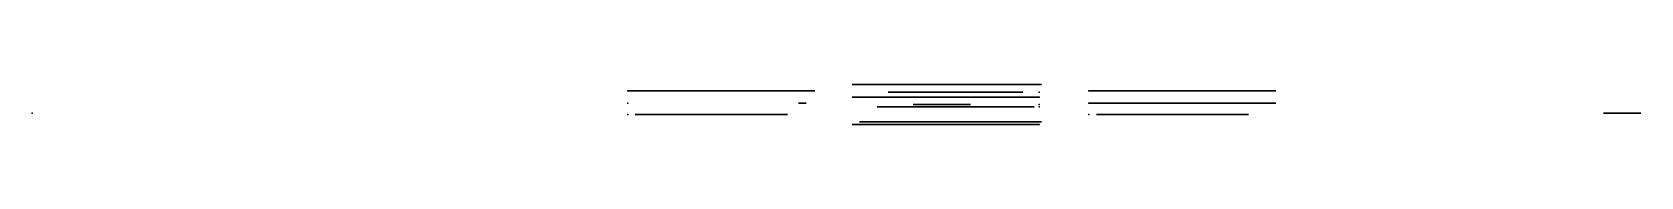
# Model space of a CAD drawing. Header units: centimetres. Extents: x 0 to 64.5, y 0.1 to 1.8.
import ezdxf

# ---------------------------------------------------------------- set-up
doc = ezdxf.new("R2010")
doc.units = ezdxf.units.CM
doc.header["$MEASUREMENT"] = 0
for name, color, linetype in [('Bottom_Piece_10mm_Sketch1', 7, 'Continuous'), ('Bottom_Piece_10mm_Sketch2', 7, 'Continuous'), ('Bottom_Piece_10mm_Sketch3', 7, 'Continuous'), ('Bottom_Piece_10mm_Sketch4', 7, 'Continuous'), ('Bottom_Piece_10mm_Sketch5', 7, 'Continuous'), ('HandHeld_Analyzer_Protoytype v3_Sketch1', 7, 'Continuous'), ('Middle_piece_10mm_Sketch1', 7, 'Continuous'), ('Middle_piece_10mm_Sketch2', 7, 'Continuous'), ('Middle_piece_10mm_Sketch3', 7, 'Continuous'), ('Middle_piece_10mm_Sketch4', 7, 'Continuous'), ('Top_Piece_10mm_Button_Jig_Sketch1', 7, 'Continuous'), ('Top_Piece_10mm_Button_Jig_Sketch10', 7, 'Continuous'), ('Top_Piece_10mm_Button_Jig_Sketch11', 7, 'Continuous'), ('Top_Piece_10mm_Button_Jig_Sketch12', 7, 'Continuous'), ('Top_Piece_10mm_Button_Jig_Sketch13', 7, 'Continuous'), ('Top_Piece_10mm_Button_Jig_Sketch14', 7, 'Continuous'), ('Top_Piece_10mm_Button_Jig_Sketch15', 7, 'Continuous'), ('Top_Piece_10mm_Button_Jig_Sketch16', 7, 'Continuous'), ('Top_Piece_10mm_Button_Jig_Sketch17', 7, 'Continuous'), ('Top_Piece_10mm_Button_Jig_Sketch18', 7, 'Continuous'), ('Top_Piece_10mm_Button_Jig_Sketch19', 7, 'Continuous'), ('Top_Piece_10mm_Button_Jig_Sketch2', 7, 'Continuous'), ('Top_Piece_10mm_Button_Jig_Sketch20', 7, 'Continuous'), ('Top_Piece_10mm_Button_Jig_Sketch21', 7, 'Continuous'), ('Top_Piece_10mm_Button_Jig_Sketch22', 7, 'Continuous'), ('Top_Piece_10mm_Button_Jig_Sketch23', 7, 'Continuous'), ('Top_Piece_10mm_Button_Jig_Sketch3', 7, 'Continuous'), ('Top_Piece_10mm_Button_Jig_Sketch4', 7, 'Continuous'), ('Top_Piece_10mm_Button_Jig_Sketch5', 7, 'Continuous'), ('Top_Piece_10mm_Button_Jig_Sketch6', 7, 'Continuous'), ('Top_Piece_10mm_Button_Jig_Sketch7', 7, 'Continuous'), ('Top_Piece_10mm_Button_Jig_Sketch8', 7, 'Continuous'), ('Top_Piece_10mm_Button_Jig_Sketch9', 7, 'Continuous'), ('Top_Piece_10mm_Sketch1', 7, 'Continuous'), ('Top_Piece_10mm_Sketch10', 7, 'Continuous'), ('Top_Piece_10mm_Sketch11', 7, 'Continuous'), ('Top_Piece_10mm_Sketch12', 7, 'Continuous'), ('Top_Piece_10mm_Sketch13', 7, 'Continuous'), ('Top_Piece_10mm_Sketch14', 7, 'Continuous'), ('Top_Piece_10mm_Sketch15', 7, 'Continuous'), ('Top_Piece_10mm_Sketch16', 7, 'Continuous'), ('Top_Piece_10mm_Sketch17', 7, 'Continuous'), ('Top_Piece_10mm_Sketch18', 7, 'Continuous'), ('Top_Piece_10mm_Sketch19', 7, 'Continuous'), ('Top_Piece_10mm_Sketch2', 7, 'Continuous'), ('Top_Piece_10mm_Sketch20', 7, 'Continuous'), ('Top_Piece_10mm_Sketch21', 7, 'Continuous'), ('Top_Piece_10mm_Sketch3', 7, 'Continuous'), ('Top_Piece_10mm_Sketch4', 7, 'Continuous'), ('Top_Piece_10mm_Sketch5', 7, 'Continuous'), ('Top_Piece_10mm_Sketch6', 7, 'Continuous'), ('Top_Piece_10mm_Sketch7', 7, 'Continuous'), ('Top_Piece_10mm_Sketch8', 7, 'Continuous'), ('Top_Piece_10mm_Sketch9', 7, 'Continuous')]:
    doc.layers.add(name, color=color, linetype=linetype)

# ---------------------------------------------------------------- blocks, each defined once
blk = doc.blocks.new('Middle_piece_10mm')
at = {"layer": 'Middle_piece_10mm_Sketch1'}
for p, q in [((6.4, 0.55, -12.6), (0.3, 0.55, -12.6)), ((0.3, 0.55, -3.4), (0.65, 0.55, -3.4)), ((0.3, 0.55, -12.6), (0.3, 0.55, -3.4)), ((0.65, 0.55, -0.85), (6.05, 0.55, -0.85)), ((6.05, 0.55, -3.4), (0.65, 0.55, -3.4)), ((0.65, 0.55, -3.4), (0.65, 0.55, -0.85)), ((2.35, 0.55, -9.8), (2.35, 0.55, -11.9)), ((2.35, 0.55, -11.9), (5.15, 0.55, -11.9)), ((5.15, 0.55, -9.8), (2.35, 0.55, -9.8)), ((2.75, 0.55, -3.4), (2.75, 0.55, -5.3)), ((2.75, 0.55, -5.3), (5.05, 0.55, -5.3)), ((5.05, 0.55, -3.4), (2.75, 0.55, -3.4)), ((5.05, 0.55, -5.3), (5.05, 0.55, -3.4)), ((5.15, 0.55, -11.9), (5.15, 0.55, -9.8)), ((6.05, 0.55, -0.85), (6.05, 0.55, -3.4)), ((6.05, 0.55, -3.4), (6.4, 0.55, -3.4)), ((6.4, 0.55, -3.4), (6.4, 0.55, -12.6))]:
    blk.add_line(p, q, dxfattribs=at)
blk.add_point((0, 0.55, 0), dxfattribs=at)
at = {"layer": 'Middle_piece_10mm_Sketch2'}
for p, q in [((0.3, 0.55, -12.6), (0.3, 0.55, -3.4)), ((0.3, 0.55, -3.4), (6.4, 0.55, -3.4)), ((6.4, 0.55, -12.6), (0.3, 0.55, -12.6)), ((4.95, 0.55, -11.65), (2.55, 0.55, -11.65)), ((2.55, 0.55, -11.65), (2.55, 0.55, -10.4)), ((2.55, 0.55, -10.4), (4.95, 0.55, -10.4)), ((2.55, 0.55, -10.4), (2.55, 0.55, -11.65)), ((2.55, 0.55, -11.65), (4.95, 0.55, -11.65)), ((4.95, 0.55, -10.4), (2.55, 0.55, -10.4)), ((4.95, 0.55, -11.65), (4.95, 0.55, -10.4)), ((4.95, 0.55, -10.4), (4.95, 0.55, -11.65)), ((6.4, 0.55, -3.4), (6.4, 0.55, -12.6))]:
    blk.add_line(p, q, dxfattribs=at)
blk.add_point((0, 0.55, 0), dxfattribs=at)
at = {"layer": 'Middle_piece_10mm_Sketch3'}
for p, q in [((0, 1.5, -13.2), (0, 1.5, -0.2)), ((0.65, 1.5, -3.4), (0.3, 1.5, -3.4)), ((0.3, 1.5, -3.4), (0.3, 1.5, -12.6)), ((0.3, 1.5, -12.6), (5.295, 1.5, -12.6)), ((0.4, 1.5, 0.2), (7.1, 1.5, 0.2)), ((5.345, 1.5, -13.6), (0.4, 1.5, -13.6)), ((0.65, 1.5, -0.85), (0.65, 1.5, -3.4)), ((6.05, 1.5, -0.85), (0.65, 1.5, -0.85)), ((5.295, 1.5, -12.99), (5.12, 1.5, -12.99)), ((5.12, 1.5, -12.99), (5.12, 1.5, -13.41)), ((5.12, 1.5, -13.41), (5.345, 1.5, -13.41)), ((5.295, 1.5, -12.6), (5.295, 1.5, -12.99)), ((5.345, 1.5, -13.41), (5.345, 1.5, -13.6)), ((5.945, 1.5, -13.41), (6.17, 1.5, -13.41)), ((7.1, 1.5, -13.6), (5.945, 1.5, -13.6)), ((5.945, 1.5, -13.6), (5.945, 1.5, -13.41)), ((5.995, 1.5, -12.6), (6.4, 1.5, -12.6)), ((5.995, 1.5, -12.99), (5.995, 1.5, -12.6)), ((6.17, 1.5, -12.99), (5.995, 1.5, -12.99)), ((6.05, 1.5, -3.4), (6.05, 1.5, -0.85)), ((6.4, 1.5, -3.4), (6.05, 1.5, -3.4)), ((6.17, 1.5, -13.41), (6.17, 1.5, -12.99)), ((6.4, 1.5, -12.6), (6.4, 1.5, -3.4)), ((7.5, 1.5, -0.2), (7.5, 1.5, -13.2))]:
    blk.add_line(p, q, dxfattribs=at)
at = {"layer": 'Middle_piece_10mm_Sketch3', "extrusion": (0, 1, 0)}
for centre, radius in [((-0.5, -13, 1.5), 0.195), ((-0.5, -0.4, 1.5), 0.195), ((-0.5, -0.4, 1.5), 0.15), ((-0.5, -13, 1.5), 0.15), ((-7, -0.4, 1.5), 0.195), ((-7, -13, 1.5), 0.195), ((-7, -13, 1.5), 0.15), ((-7, -0.4, 1.5), 0.15)]:
    blk.add_circle(centre, radius, dxfattribs=at)
for centre, start, end in [((-0.4, -13.2, 1.5), 270, 0), ((-0.4, -0.2, 1.5), 0, 90), ((-7.1, -0.2, 1.5), 90, 180), ((-7.1, -13.2, 1.5), 180, 270)]:
    blk.add_arc(centre, 0.4, start, end, dxfattribs=at)
at = {"layer": 'Middle_piece_10mm_Sketch3'}
blk.add_point((0, 1.5), dxfattribs=at)
at = {"layer": 'Middle_piece_10mm_Sketch4', "extrusion": (0, 1, 0)}
blk.add_circle((-7, -13, 1), 0.15, dxfattribs=at)
at = {"layer": 'Middle_piece_10mm_Sketch4'}
blk.add_point((0, 1, 0), dxfattribs=at)
blk = doc.blocks.new('Bottom_Piece_10mm')
at = {"layer": 'Bottom_Piece_10mm_Sketch1'}
for p, q in [((6.4, 0.55, -12.6), (0.3, 0.55, -12.6)), ((0.3, 0.55, -3.4), (0.65, 0.55, -3.4)), ((0.3, 0.55, -12.6), (0.3, 0.55, -3.4)), ((0.65, 0.55, -0.85), (6.05, 0.55, -0.85)), ((6.05, 0.55, -3.4), (0.65, 0.55, -3.4)), ((0.65, 0.55, -3.4), (0.65, 0.55, -0.85)), ((2.35, 0.55, -9.8), (2.35, 0.55, -11.9)), ((2.35, 0.55, -11.9), (5.15, 0.55, -11.9)), ((5.15, 0.55, -9.8), (2.35, 0.55, -9.8)), ((2.75, 0.55, -3.4), (2.75, 0.55, -5.3)), ((2.75, 0.55, -5.3), (5.05, 0.55, -5.3)), ((5.05, 0.55, -3.4), (2.75, 0.55, -3.4)), ((5.05, 0.55, -5.3), (5.05, 0.55, -3.4)), ((5.15, 0.55, -11.9), (5.15, 0.55, -9.8)), ((6.05, 0.55, -3.4), (6.4, 0.55, -3.4)), ((6.05, 0.55, -0.85), (6.05, 0.55, -3.4)), ((6.4, 0.55, -3.4), (6.4, 0.55, -12.6))]:
    blk.add_line(p, q, dxfattribs=at)
blk.add_point((0, 0.55, 0), dxfattribs=at)
at = {"layer": 'Bottom_Piece_10mm_Sketch2'}
for p, q in [((0.3, 0.55, -3.4), (6.4, 0.55, -3.4)), ((0.3, 0.55, -12.6), (0.3, 0.55, -3.4)), ((6.4, 0.55, -12.6), (0.3, 0.55, -12.6)), ((2.55, 0.55, -11.65), (4.95, 0.55, -11.65)), ((2.55, 0.55, -11.65), (2.55, 0.55, -10.4)), ((2.55, 0.55, -10.4), (2.55, 0.55, -11.65)), ((4.95, 0.55, -11.65), (2.55, 0.55, -11.65)), ((4.95, 0.55, -10.4), (2.55, 0.55, -10.4)), ((2.55, 0.55, -10.4), (4.95, 0.55, -10.4)), ((4.95, 0.55, -10.4), (4.95, 0.55, -11.65)), ((4.95, 0.55, -11.65), (4.95, 0.55, -10.4)), ((6.4, 0.55, -3.4), (6.4, 0.55, -12.6))]:
    blk.add_line(p, q, dxfattribs=at)
blk.add_point((0, 0.55, 0), dxfattribs=at)
at = {"layer": 'Bottom_Piece_10mm_Sketch3'}
for p, q in [((0, 1.5, -13.2), (0, 1.5, -0.2)), ((0.65, 1.5, -3.4), (0.3, 1.5, -3.4)), ((0.3, 1.5, -3.4), (0.3, 1.5, -12.6)), ((0.3, 1.5, -12.6), (5.295, 1.5, -12.6)), ((0.4, 1.5, 0.2), (7.1, 1.5, 0.2)), ((5.345, 1.5, -13.6), (0.4, 1.5, -13.6)), ((6.05, 1.5, -0.85), (0.65, 1.5, -0.85)), ((0.65, 1.5, -0.85), (0.65, 1.5, -3.4)), ((5.295, 1.5, -12.99), (5.12, 1.5, -12.99)), ((5.12, 1.5, -12.99), (5.12, 1.5, -13.41)), ((5.12, 1.5, -13.41), (5.345, 1.5, -13.41)), ((5.295, 1.5, -12.6), (5.295, 1.5, -12.99)), ((5.345, 1.5, -13.41), (5.345, 1.5, -13.6)), ((7.1, 1.5, -13.6), (5.945, 1.5, -13.6)), ((5.945, 1.5, -13.6), (5.945, 1.5, -13.41)), ((5.945, 1.5, -13.41), (6.17, 1.5, -13.41)), ((5.995, 1.5, -12.99), (5.995, 1.5, -12.6)), ((6.17, 1.5, -12.99), (5.995, 1.5, -12.99)), ((5.995, 1.5, -12.6), (6.4, 1.5, -12.6)), ((6.05, 1.5, -3.4), (6.05, 1.5, -0.85)), ((6.4, 1.5, -3.4), (6.05, 1.5, -3.4)), ((6.17, 1.5, -13.41), (6.17, 1.5, -12.99)), ((6.4, 1.5, -12.6), (6.4, 1.5, -3.4)), ((7.5, 1.5, -0.2), (7.5, 1.5, -13.2))]:
    blk.add_line(p, q, dxfattribs=at)
at = {"layer": 'Bottom_Piece_10mm_Sketch3', "extrusion": (0, 1, 0)}
for centre, radius in [((-0.5, -0.4, 1.5), 0.195), ((-0.5, -13, 1.5), 0.195), ((-0.5, -0.4, 1.5), 0.15), ((-0.5, -13, 1.5), 0.15), ((-7, -0.4, 1.5), 0.195), ((-7, -13, 1.5), 0.195), ((-7, -0.4, 1.5), 0.15), ((-7, -13, 1.5), 0.15)]:
    blk.add_circle(centre, radius, dxfattribs=at)
for centre, start, end in [((-0.4, -13.2, 1.5), 270, 0), ((-0.4, -0.2, 1.5), 0, 90), ((-7.1, -13.2, 1.5), 180, 270), ((-7.1, -0.2, 1.5), 90, 180)]:
    blk.add_arc(centre, 0.4, start, end, dxfattribs=at)
at = {"layer": 'Bottom_Piece_10mm_Sketch3'}
blk.add_point((0, 1.5), dxfattribs=at)
at = {"layer": 'Bottom_Piece_10mm_Sketch4', "extrusion": (0, 1, 0)}
blk.add_circle((-7, -13, 1), 0.15, dxfattribs=at)
at = {"layer": 'Bottom_Piece_10mm_Sketch4'}
blk.add_point((0, 1, 0), dxfattribs=at)
at = {"layer": 'Bottom_Piece_10mm_Sketch5'}
for p, q in [((0, 1, -13.2), (0, 1, -0.05)), ((0.3, 1, -3.4), (0.3, 1, -12.4)), ((0.3, 1, -12.4), (6.25, 1, -12.4)), ((0.9, 1, -3.4), (0.3, 1, -3.4)), ((0.4, 1, 0.35), (7.1, 1, 0.35)), ((7.1, 1, -13.6), (0.4, 1, -13.6)), ((6.25, 1, -0.6), (0.9, 1, -0.6)), ((0.9, 1, -0.6), (0.9, 1, -3.4)), ((5.095, 1, -12.4), (6.095, 1, -12.4)), ((5.095, 1, -12.8), (5.095, 1, -12.4)), ((6.095, 1, -12.8), (5.095, 1, -12.8)), ((6.095, 1, -12.4), (5.095, 1, -12.4)), ((6.25, 1, -12.4), (6.095, 1, -12.4)), ((6.095, 1, -12.4), (6.095, 1, -12.8)), ((6.25, 1, -12.4), (6.25, 1, -0.6)), ((7.5, 1, -0.05), (7.5, 1, -13.2))]:
    blk.add_line(p, q, dxfattribs=at)
at = {"layer": 'Bottom_Piece_10mm_Sketch5', "extrusion": (0, 1, 0)}
for centre in [(-0.8, -13, 1), (-0.8, -0.25, 1), (-6.7, -13, 1), (-6.7, -0.25, 1)]:
    blk.add_circle(centre, 0.195, dxfattribs=at)
for centre, start, end in [((-0.4, -0.05, 1), 360, 90), ((-0.4, -13.2, 1), 270, 0), ((-7.1, -0.05, 1), 90, 180), ((-7.1, -13.2, 1), 180, 270)]:
    blk.add_arc(centre, 0.4, start, end, dxfattribs=at)
at = {"layer": 'Bottom_Piece_10mm_Sketch5'}
blk.add_point((0, 1, 0), dxfattribs=at)
blk = doc.blocks.new('Top_Piece_10mm')
at = {"layer": 'Top_Piece_10mm_Sketch1'}
for p, q in [((7.2, 1.5), (0, 1.5)), ((0, 1.5), (0, 1.5, 13.4)), ((0, 1.5, 13.4), (7.2, 1.5, 13.4)), ((0.3, 1.5, 12.6), (6.4, 1.5, 12.6)), ((6.4, 1.5, 3.5), (0.3, 1.5, 3.5)), ((0.3, 1.5, 3.5), (0.3, 1.5, 12.6)), ((0.3, 1.5, 12.6), (0.3, 1.5, 0.8)), ((6.4, 1.5, 12.6), (0.3, 1.5, 12.6)), ((0.3, 1.5, 0.8), (6.4, 1.5, 0.8)), ((3.35, 1.5, 12.6), (3.35, 1.5, 12.5)), ((6.4, 1.5, 12.6), (6.4, 1.5, 3.5)), ((6.4, 1.5, 0.8), (6.4, 1.5, 12.6)), ((7.2, 1.5, 13.4), (7.2, 1.5))]:
    blk.add_line(p, q, dxfattribs=at)
at = {"layer": 'Top_Piece_10mm_Sketch1', "extrusion": (0, 1, 0)}
for centre in [(-0.5, 13, 1.5), (-0.5, 0.4, 1.5), (-6.7, 0.4, 1.5), (-6.7, 13, 1.5)]:
    blk.add_circle(centre, 0.15, dxfattribs=at)
at = {"layer": 'Top_Piece_10mm_Sketch1'}
for p in [(0, 1.5), (0.3, 1.5, 12.6)]:
    blk.add_point(p, dxfattribs=at)
at = {"layer": 'Top_Piece_10mm_Sketch10'}
for p, q in [((2.1, 1.2, 5.35), (5.1, 1.2, 5.35)), ((2.1, 1.2, 3.5), (2.1, 1.2, 5.35)), ((5.1, 1.2, 3.5), (2.1, 1.2, 3.5)), ((5.1, 1.2, 5.35), (5.1, 1.2, 3.5))]:
    blk.add_line(p, q, dxfattribs=at)
at = {"layer": 'Top_Piece_10mm_Sketch10', "extrusion": (0, 1, 0)}
for radius in [0.5, 0.15]:
    blk.add_circle((-3.6, 4.35, 1.2), radius, dxfattribs=at)
at = {"layer": 'Top_Piece_10mm_Sketch10'}
blk.add_point((0, 1.2), dxfattribs=at)
at = {"layer": 'Top_Piece_10mm_Sketch11'}
for p, q in [((0.2, 0.6, 12.6), (0.2, 0.6, 3.5)), ((2.1, 0.6, 3.5), (0.2, 0.6, 3.5)), ((0.2, 0.6, 3.5), (0.2, 0.6, 12.6)), ((0.2, 0.6, 3.5), (1.8, 0.6, 3.5)), ((1.8, 0.6, 12.6), (0.2, 0.6, 12.6)), ((0.2, 0.6, 12.6), (6.32, 0.6, 12.6)), ((0.2, 0.6, 3.5), (0.2, 0.6, 12.6)), ((1.8, 0.6, 12.6), (1.8, 0.6, 3.5)), ((2.1, 0.6, 12.6), (1.8, 0.6, 12.6)), ((5.1, 0.6, 5.35), (2.1, 0.6, 5.35)), ((2.1, 0.6, 5.35), (2.1, 0.6, 3.5)), ((5.1, 0.6, 11.85), (2.1, 0.6, 11.85)), ((2.1, 0.6, 11.85), (2.1, 0.6, 9.55)), ((2.1, 0.6, 9.55), (5.1, 0.6, 9.55)), ((2.1, 0.6, 11.85), (2.1, 0.6, 12.6)), ((5.1, 0.6, 9.55), (5.1, 0.6, 11.85)), ((6.5, 0.6, 3.5), (5.1, 0.6, 3.5)), ((5.1, 0.6, 3.5), (5.1, 0.6, 5.35)), ((6.5, 0.6, 12.42), (6.5, 0.6, 3.5))]:
    blk.add_line(p, q, dxfattribs=at)
at = {"layer": 'Top_Piece_10mm_Sketch11', "extrusion": (0, 1, 0)}
blk.add_arc((-6.32, 12.42, 0.6), 0.18, 90, 180, dxfattribs=at)
at = {"layer": 'Top_Piece_10mm_Sketch11'}
blk.add_point((0, 0.6), dxfattribs=at)
at = {"layer": 'Top_Piece_10mm_Sketch12'}
for p, q in [((7.2, 1.5, 11.734), (-0.1, 1.5, 11.734)), ((-0.1, 1.5, 0.4), (-0.1, 1.5, 13)), ((0.2, 1.5, 12.6), (0.2, 1.5, 3.5)), ((5.325, 1.5, 12.6), (0.2, 1.5, 12.6)), ((0.2, 1.5, 3.5), (0.55, 1.5, 3.5)), ((6.8, 1.5), (0.3, 1.5)), ((0.3, 1.5, 13.4), (5.375, 1.5, 13.4)), ((0.55, 1.5, 3.5), (0.55, 1.5, 0.85)), ((0.55, 1.5, 0.85), (6.15, 1.5, 0.85)), ((3.55, 1.5, 11.734), (3.55, 1.5)), ((5.12, 1.5, 12.79), (5.325, 1.5, 12.79)), ((5.375, 1.5, 13.21), (5.12, 1.5, 13.21)), ((5.12, 1.5, 13.21), (5.12, 1.5, 12.79)), ((5.325, 1.5, 12.79), (5.325, 1.5, 12.6)), ((5.375, 1.5, 13.4), (5.375, 1.5, 13.21)), ((5.915, 1.5, 13.4), (6.8, 1.5, 13.4)), ((5.915, 1.5, 13.21), (5.915, 1.5, 13.4)), ((6.17, 1.5, 13.21), (5.915, 1.5, 13.21)), ((6.32, 1.5, 12.6), (5.965, 1.5, 12.6)), ((5.965, 1.5, 12.79), (6.17, 1.5, 12.79)), ((5.965, 1.5, 12.6), (5.965, 1.5, 12.79)), ((6.15, 1.5, 3.5), (6.5, 1.5, 3.5)), ((6.15, 1.5, 0.85), (6.15, 1.5, 3.5)), ((6.17, 1.5, 12.79), (6.17, 1.5, 13.21)), ((6.5, 1.5, 3.5), (6.5, 1.5, 12.42)), ((7.2, 1.5, 13), (7.2, 1.5, 0.4))]:
    blk.add_line(p, q, dxfattribs=at)
at = {"layer": 'Top_Piece_10mm_Sketch12', "extrusion": (0, 1, 0)}
for centre in [(-0.5, 0.4, 1.5), (-0.5, 13, 1.5), (-6.7, 0.4, 1.5), (-6.7, 13, 1.5)]:
    blk.add_circle(centre, 0.295, dxfattribs=at)
for centre, radius, start, end in [((-0.3, 0.4, 1.5), 0.4, 270, 0), ((-0.3, 13, 1.5), 0.4, 0, 90), ((-6.32, 12.42, 1.5), 0.18, 90, 180), ((-6.8, 0.4, 1.5), 0.4, 180, 270), ((-6.8, 13, 1.5), 0.4, 90, 180)]:
    blk.add_arc(centre, radius, start, end, dxfattribs=at)
at = {"layer": 'Top_Piece_10mm_Sketch12'}
blk.add_point((0, 1.5), dxfattribs=at)
at = {"layer": 'Top_Piece_10mm_Sketch13'}
for p, q in [((-0.1, 0, 13), (-0.1, 0, 0.4)), ((-0.1, 0, 11.6), (7.2, 0, 11.6)), ((0.3, 0), (6.8, 0)), ((6.8, 0, 13.4), (0.3, 0, 13.4)), ((2.35, 0, 10.2), (2.35, 0, 11.6)), ((2.35, 0, 11.6), (4.85, 0, 11.6)), ((4.85, 0, 10.2), (2.35, 0, 10.2)), ((3.6, 0, 11.6), (3.55, 0)), ((3.6, 0, 4.35), (3.6, 0)), ((4.85, 0, 11.6), (4.85, 0, 10.2)), ((7.2, 0, 0.4), (7.2, 0, 13))]:
    blk.add_line(p, q, dxfattribs=at)
at = {"layer": 'Top_Piece_10mm_Sketch13', "extrusion": (0, -1, 0)}
blk.add_circle((3.6, 4.35), 0.5, dxfattribs=at)
for centre, start, end in [((0.3, 13), 90, 180), ((0.3, 0.4), 180, 270), ((6.8, 0.4), 270, 0), ((6.8, 13), 0, 90)]:
    blk.add_arc(centre, 0.4, start, end, dxfattribs=at)
at = {"layer": 'Top_Piece_10mm_Sketch13'}
blk.add_point((0, 0), dxfattribs=at)
at = {"layer": 'Top_Piece_10mm_Sketch14', "extrusion": (0, 1, 0)}
for radius in [0.295, 0.195]:
    blk.add_circle((-0.5, 13, 1), radius, dxfattribs=at)
at = {"layer": 'Top_Piece_10mm_Sketch14'}
blk.add_point((0, 1), dxfattribs=at)
at = {"layer": 'Top_Piece_10mm_Sketch15', "extrusion": (0, 1, 0)}
for radius in [0.295, 0.195]:
    blk.add_circle((-6.7, 13, 1), radius, dxfattribs=at)
at = {"layer": 'Top_Piece_10mm_Sketch15'}
blk.add_point((0, 1), dxfattribs=at)
at = {"layer": 'Top_Piece_10mm_Sketch16', "extrusion": (0, 1, 0)}
for radius in [0.295, 0.195]:
    blk.add_circle((-0.5, 0.4, 1), radius, dxfattribs=at)
at = {"layer": 'Top_Piece_10mm_Sketch16'}
blk.add_point((0, 1), dxfattribs=at)
at = {"layer": 'Top_Piece_10mm_Sketch17', "extrusion": (0, 1, 0)}
for radius in [0.295, 0.195]:
    blk.add_circle((-6.7, 0.4, 1), radius, dxfattribs=at)
at = {"layer": 'Top_Piece_10mm_Sketch17'}
blk.add_point((0, 1), dxfattribs=at)
at = {"layer": 'Top_Piece_10mm_Sketch18'}
for p, q in [((6.05, 1.2, 0.85), (0.65, 1.2, 0.85)), ((0.65, 1.2, 0.85), (0.65, 1.2, 3.4)), ((0.65, 1.2, 3.4), (2.75, 1.2, 3.4)), ((2.75, 1.2, 3.4), (2.75, 1.2, 5.3)), ((2.75, 1.2, 5.3), (5.05, 1.2, 5.3)), ((5.05, 1.2, 3.4), (2.75, 1.2, 3.4)), ((5.05, 1.2, 5.3), (5.05, 1.2, 3.4)), ((5.05, 1.2, 3.4), (6.05, 1.2, 3.4)), ((6.05, 1.2, 3.4), (6.05, 1.2, 0.85))]:
    blk.add_line(p, q, dxfattribs=at)
at = {"layer": 'Top_Piece_10mm_Sketch18', "extrusion": (0, 1, 0)}
blk.add_circle((-3.75, 4.3, 1.2), 0.5, dxfattribs=at)
at = {"layer": 'Top_Piece_10mm_Sketch18'}
blk.add_point((0, 1.2, 0), dxfattribs=at)
at = {"layer": 'Top_Piece_10mm_Sketch19'}
for p, q in [((0, 1.5, 0.05), (0, 1.5, 13.2)), ((0.3, 1.5, 3.4), (0.9, 1.5, 3.4)), ((5.295, 1.5, 12.6), (0.3, 1.5, 12.6)), ((0.3, 1.5, 12.6), (0.3, 1.5, 3.4)), ((7.1, 1.5, -0.35), (0.4, 1.5, -0.35)), ((0.4, 1.5, 13.6), (1.555, 1.5, 13.6)), ((0.4, 1.5, 13.6), (5.345, 1.5, 13.6)), ((0.9, 1.5, 3.4), (0.9, 1.5, 0.6)), ((0.9, 1.5, 0.6), (6.4, 1.5, 0.6)), ((2.155, 1.5, 12.6), (1.555, 1.5, 12.6)), ((1.555, 1.5, 13.6), (2.155, 1.5, 13.6)), ((1.555, 1.5, 12.6), (1.555, 1.5, 13.6)), ((2.155, 1.5, 13.6), (2.155, 1.5, 12.6)), ((5.345, 1.5, 13.41), (5.12, 1.5, 13.41)), ((5.12, 1.5, 12.99), (5.295, 1.5, 12.99)), ((5.12, 1.5, 13.41), (5.12, 1.5, 12.99)), ((5.295, 1.5, 12.99), (5.295, 1.5, 12.6)), ((5.345, 1.5, 13.6), (5.345, 1.5, 13.41)), ((5.945, 1.5, 13.41), (5.945, 1.5, 13.6)), ((6.17, 1.5, 13.41), (5.945, 1.5, 13.41)), ((5.945, 1.5, 13.6), (7.1, 1.5, 13.6)), ((5.995, 1.5, 12.6), (5.995, 1.5, 12.99)), ((5.995, 1.5, 12.99), (6.17, 1.5, 12.99)), ((6.4, 1.5, 12.6), (5.995, 1.5, 12.6)), ((6.17, 1.5, 12.99), (6.17, 1.5, 13.41)), ((6.4, 1.5, 0.6), (6.4, 1.5, 12.6)), ((7.5, 1.5, 13.2), (7.5, 1.5, 0.05))]:
    blk.add_line(p, q, dxfattribs=at)
at = {"layer": 'Top_Piece_10mm_Sketch19', "extrusion": (0, 1, 0)}
for centre in [(-0.5, 0.25, 1.5), (-0.5, 13, 1.5), (-7, 0.25, 1.5), (-7, 13, 1.5)]:
    blk.add_circle(centre, 0.195, dxfattribs=at)
for centre, start, end in [((-0.4, 13.2, 1.5), 0, 90), ((-0.4, 0.05, 1.5), 270, 0), ((-7.1, 0.05, 1.5), 180, 270), ((-7.1, 13.2, 1.5), 90, 180)]:
    blk.add_arc(centre, 0.4, start, end, dxfattribs=at)
at = {"layer": 'Top_Piece_10mm_Sketch19'}
blk.add_point((0, 1.5, 0), dxfattribs=at)
at = {"layer": 'Top_Piece_10mm_Sketch2'}
for p, q in [((0, 1.5, 13.4), (7.2, 1.5, 13.4)), ((7.2, 1.5), (0, 1.5)), ((0, 1.5), (0, 1.5, 13.4)), ((6.4, 1.5, 3.5), (0.3, 1.5, 3.5)), ((0.3, 1.5, 0.8), (6.4, 1.5, 0.8)), ((0.3, 1.5, 3.5), (0.3, 1.5, 0.8)), ((4.5, 1.5, 11.5), (2.2, 1.5, 11.5)), ((2.2, 1.5, 10.3), (4.5, 1.5, 10.3)), ((2.2, 1.5, 11.5), (2.2, 1.5, 10.3)), ((3.35, 1.5, 12.5), (3.35, 1.5, 11.5)), ((3.35, 1.5, 11.5), (4.5, 1.5, 11.5)), ((4.5, 1.5, 10.3), (4.5, 1.5, 11.5)), ((6.4, 1.5, 0.8), (6.4, 1.5, 3.5)), ((7.2, 1.5, 13.4), (7.2, 1.5))]:
    blk.add_line(p, q, dxfattribs=at)
at = {"layer": 'Top_Piece_10mm_Sketch2', "extrusion": (0, 1, 0)}
for centre in [(-0.5, 0.4, 1.5), (-0.5, 13, 1.5), (-6.7, 0.4, 1.5), (-6.7, 13, 1.5)]:
    blk.add_circle(centre, 0.15, dxfattribs=at)
at = {"layer": 'Top_Piece_10mm_Sketch2'}
for p in [(0, 1.5), (3.35, 1.5, 12.5)]:
    blk.add_point(p, dxfattribs=at)
at = {"layer": 'Top_Piece_10mm_Sketch20'}
for p, q in [((2.75, 0.7, 3.4), (2.75, 0.7, 5.3)), ((5.05, 0.7, 3.4), (2.75, 0.7, 3.4)), ((2.75, 0.7, 5.3), (5.05, 0.7, 5.3)), ((5.05, 0.7, 5.3), (5.05, 0.7, 3.4))]:
    blk.add_line(p, q, dxfattribs=at)
at = {"layer": 'Top_Piece_10mm_Sketch20', "extrusion": (1.73472e-18, 1, 5.55112e-17)}
for radius in [0.475, 0.45]:
    blk.add_circle((-3.75, 4.3, 0.7), radius, dxfattribs=at)
at = {"layer": 'Top_Piece_10mm_Sketch20'}
blk.add_point((0, 0.7, 0), dxfattribs=at)
at = {"layer": 'Top_Piece_10mm_Sketch21'}
for p, q in [((5.05, 0.7, 3.4), (2.75, 0.7, 3.4)), ((2.75, 0.7, 3.4), (2.75, 0.7, 5.3)), ((2.75, 0.7, 5.3), (5.05, 0.7, 5.3)), ((5.05, 0.7, 5.3), (5.05, 0.7, 3.4))]:
    blk.add_line(p, q, dxfattribs=at)
at = {"layer": 'Top_Piece_10mm_Sketch21', "extrusion": (1.73472e-18, 1, 5.55112e-17)}
for radius in [0.475, 0.45]:
    blk.add_circle((-3.8, 4.2, 0.7), radius, dxfattribs=at)
at = {"layer": 'Top_Piece_10mm_Sketch21'}
blk.add_point((0, 0.7, 0), dxfattribs=at)
at = {"layer": 'Top_Piece_10mm_Sketch3'}
for p, q in [((7.2, 1.5), (0, 1.5)), ((0, 1.5), (0, 1.5, 13.4)), ((0, 1.5, 13.4), (7.2, 1.5, 13.4)), ((0.3, 1.5, 3.5), (0.3, 1.5, 0.8)), ((6.4, 1.5, 3.5), (0.3, 1.5, 3.5)), ((0.3, 1.5, 0.8), (6.4, 1.5, 0.8)), ((1.95, 1.5, 11.75), (1.95, 1.5, 9.65)), ((1.95, 1.5, 9.65), (4.75, 1.5, 9.65)), ((4.75, 1.5, 11.75), (1.95, 1.5, 11.75)), ((2.2, 1.5, 9.65), (1.95, 1.5, 9.65)), ((4.5, 1.5, 11.5), (2.2, 1.5, 11.5)), ((2.2, 1.5, 11.5), (2.2, 1.5, 10.3)), ((2.2, 1.5, 10.3), (4.5, 1.5, 10.3)), ((2.2, 1.5, 10.3), (2.2, 1.5, 9.65)), ((4.5, 1.5, 11.75), (4.75, 1.5, 11.75)), ((4.5, 1.5, 10.3), (4.5, 1.5, 11.5)), ((4.5, 1.5, 11.5), (4.5, 1.5, 11.75)), ((4.75, 1.5, 9.65), (4.75, 1.5, 11.75)), ((6.4, 1.5, 0.8), (6.4, 1.5, 3.5)), ((7.2, 1.5, 13.4), (7.2, 1.5))]:
    blk.add_line(p, q, dxfattribs=at)
at = {"layer": 'Top_Piece_10mm_Sketch3', "extrusion": (0, 1, 0)}
for centre in [(-0.5, 0.4, 1.5), (-0.5, 13, 1.5), (-6.7, 0.4, 1.5), (-6.7, 13, 1.5)]:
    blk.add_circle(centre, 0.15, dxfattribs=at)
at = {"layer": 'Top_Piece_10mm_Sketch3'}
blk.add_point((0, 1.5), dxfattribs=at)
at = {"layer": 'Top_Piece_10mm_Sketch4'}
for p, q in [((0, 1.5, 13.4), (7.2, 1.5, 13.4)), ((7.2, 1.5), (0, 1.5)), ((0, 1.5), (0, 1.5, 13.4)), ((6.4, 1.5, 13), (0.5, 1.5, 13)), ((0.65, 1.5, 3.5), (0.65, 1.5, 0.85)), ((6.05, 1.5, 3.5), (0.65, 1.5, 3.5)), ((0.65, 1.5, 0.85), (6.05, 1.5, 0.85)), ((2.2, 1.5, 11.75), (2.2, 1.5, 9.65)), ((2.2, 1.5, 9.65), (5, 1.5, 9.65)), ((5, 1.5, 11.75), (2.2, 1.5, 11.75)), ((5, 1.5, 9.65), (5, 1.5, 11.75)), ((6.1, 1.5, 12.84), (5.19, 1.5, 12.84)), ((5.19, 1.5, 12.84), (5.19, 1.5, 13.16)), ((5.19, 1.5, 13.16), (6.1, 1.5, 13.16)), ((6.05, 1.5, 0.85), (6.05, 1.5, 3.5)), ((6.4, 1.5, 12.6), (6.1, 1.5, 12.6)), ((6.1, 1.5, 13.16), (6.1, 1.5, 12.84)), ((6.1, 1.5, 13), (6.1, 1.5, 12.84)), ((6.4, 1.5, 12.6), (6.4, 1.5, 13.4)), ((7.2, 1.5, 13.4), (7.2, 1.5))]:
    blk.add_line(p, q, dxfattribs=at)
at = {"layer": 'Top_Piece_10mm_Sketch4', "extrusion": (0, 1, 0)}
for centre in [(-0.5, 0.4, 1.5), (-0.5, 13, 1.5), (-6.7, 0.4, 1.5), (-6.7, 13, 1.5)]:
    blk.add_circle(centre, 0.15, dxfattribs=at)
at = {"layer": 'Top_Piece_10mm_Sketch4'}
for p in [(0, 1.5), (6.4, 1.5, 12.6)]:
    blk.add_point(p, dxfattribs=at)
at = {"layer": 'Top_Piece_10mm_Sketch5'}
for p, q in [((0, 1.5), (0, 1.5, 13.4)), ((0, 1.5, 13.4), (7.2, 1.5, 13.4)), ((7.2, 1.5), (0, 1.5)), ((6.4, 1.5, 12.6), (0.3, 1.5, 12.6)), ((0.65, 1.5, 0.85), (6.05, 1.5, 0.85)), ((0.65, 1.5, 3.5), (0.65, 1.5, 0.85)), ((6.05, 1.5, 3.5), (0.65, 1.5, 3.5)), ((5, 1.5, 11.75), (2.2, 1.5, 11.75)), ((2.2, 1.5, 9.65), (5, 1.5, 9.65)), ((2.2, 1.5, 11.75), (2.2, 1.5, 9.65)), ((5, 1.5, 9.65), (5, 1.5, 11.75)), ((6.1, 1.5, 13.16), (5.19, 1.5, 13.16)), ((6.1, 1.5, 13.16), (5.19, 1.5, 13.16)), ((5.19, 1.5, 13.16), (5.19, 1.5, 12.84)), ((5.19, 1.5, 12.84), (6.1, 1.5, 12.84)), ((5.915, 1.5, 12.84), (5.375, 1.5, 12.84)), ((5.375, 1.5, 12.6), (5.915, 1.5, 12.6)), ((5.645, 1.5, 12.6), (5.375, 1.5, 12.6)), ((5.375, 1.5, 13.4), (5.375, 1.5, 13.16)), ((5.375, 1.5, 12.84), (5.375, 1.5, 12.6)), ((5.375, 1.5, 13.16), (5.915, 1.5, 13.16)), ((5.915, 1.5, 13.4), (5.375, 1.5, 13.4)), ((5.645, 1.5, 13.16), (5.645, 1.5, 13.4)), ((5.645, 1.5, 13.4), (5.915, 1.5, 13.4)), ((5.645, 1.5, 12.84), (5.645, 1.5, 12.6)), ((5.915, 1.5, 13.16), (5.915, 1.5, 13.4)), ((5.915, 1.5, 12.6), (5.915, 1.5, 12.84)), ((6.05, 1.5, 0.85), (6.05, 1.5, 3.5)), ((6.1, 1.5, 12.84), (6.1, 1.5, 13.16)), ((7.2, 1.5, 13.4), (7.2, 1.5))]:
    blk.add_line(p, q, dxfattribs=at)
at = {"layer": 'Top_Piece_10mm_Sketch5', "extrusion": (0, 1, 0)}
for centre in [(-0.5, 13, 1.5), (-0.5, 0.4, 1.5), (-6.7, 13, 1.5), (-6.7, 0.4, 1.5)]:
    blk.add_circle(centre, 0.15, dxfattribs=at)
at = {"layer": 'Top_Piece_10mm_Sketch5'}
blk.add_point((0, 1.5), dxfattribs=at)
at = {"layer": 'Top_Piece_10mm_Sketch6'}
for p, q in [((0.3, 1.5, 3.5), (6.4, 1.5, 3.5)), ((6.4, 1.5, 12.6), (0.3, 1.5, 12.6)), ((0.3, 1.5, 12.6), (0.3, 1.5, 3.5)), ((6.4, 1.5, 3.5), (6.4, 1.5, 12.6))]:
    blk.add_line(p, q, dxfattribs=at)
for p in [(0, 1.5), (0.3, 1.5, 3.5), (6.4, 1.5, 12.6)]:
    blk.add_point(p, dxfattribs=at)
at = {"layer": 'Top_Piece_10mm_Sketch7'}
for p, q in [((0, 1.5), (0, 1.5, 13.4)), ((7.2, 1.5), (0, 1.5)), ((0, 1.5, 13.4), (5.375, 1.5, 13.4)), ((5.325, 1.5, 12.6), (0.3, 1.5, 12.6)), ((0.3, 1.5, 3.5), (0.65, 1.5, 3.5)), ((0.3, 1.5, 12.6), (0.3, 1.5, 3.5)), ((0.65, 1.5, 0.85), (6.05, 1.5, 0.85)), ((0.65, 1.5, 3.5), (0.65, 1.5, 0.85)), ((5.19, 1.5, 13.16), (5.19, 1.5, 12.84)), ((5.19, 1.5, 12.84), (5.325, 1.5, 12.84)), ((5.375, 1.5, 13.16), (5.19, 1.5, 13.16)), ((5.325, 1.5, 12.84), (5.325, 1.5, 12.6)), ((5.375, 1.5, 13.4), (5.375, 1.5, 13.16)), ((5.915, 1.5, 13.16), (5.915, 1.5, 13.4)), ((5.915, 1.5, 13.4), (7.2, 1.5, 13.4)), ((6.1, 1.5, 13.16), (5.915, 1.5, 13.16)), ((6.4, 1.5, 12.6), (5.965, 1.5, 12.6)), ((5.965, 1.5, 12.6), (5.965, 1.5, 12.84)), ((5.965, 1.5, 12.84), (6.1, 1.5, 12.84)), ((6.05, 1.5, 3.5), (6.4, 1.5, 3.5)), ((6.05, 1.5, 0.85), (6.05, 1.5, 3.5)), ((6.1, 1.5, 12.84), (6.1, 1.5, 13.16)), ((6.4, 1.5, 3.5), (6.4, 1.5, 12.6)), ((7.2, 1.5, 13.4), (7.2, 1.5))]:
    blk.add_line(p, q, dxfattribs=at)
at = {"layer": 'Top_Piece_10mm_Sketch7', "extrusion": (0, 1, 0)}
for centre, radius in [((-0.5, 13, 1.5), 0.195), ((-0.5, 0.4, 1.5), 0.195), ((-0.5, 13, 1.5), 0.15), ((-0.5, 0.4, 1.5), 0.15), ((-6.7, 0.4, 1.5), 0.195), ((-6.7, 13, 1.5), 0.195), ((-6.7, 13, 1.5), 0.15), ((-6.7, 0.4, 1.5), 0.15)]:
    blk.add_circle(centre, radius, dxfattribs=at)
at = {"layer": 'Top_Piece_10mm_Sketch7'}
blk.add_point((0, 1.5), dxfattribs=at)
at = {"layer": 'Top_Piece_10mm_Sketch8'}
for p, q in [((0, 0, 13.4), (0, 0)), ((7.2, 0, 13.4), (0, 0, 13.4)), ((0, 0), (7.2, 0)), ((2.45, 0, 11.5), (4.75, 0, 11.5)), ((2.45, 0, 10.3), (2.45, 0, 11.5)), ((4.75, 0, 10.3), (2.45, 0, 10.3)), ((4.75, 0, 11.5), (4.75, 0, 10.3)), ((7.2, 0), (7.2, 0, 13.4))]:
    blk.add_line(p, q, dxfattribs=at)
at = {"layer": 'Top_Piece_10mm_Sketch8', "extrusion": (0, -1, 0)}
for centre in [(0.5, 0.4), (0.5, 13), (0.5, 13), (0.5, 0.4), (6.7, 0.4), (6.7, 13), (6.7, 0.4), (6.7, 13)]:
    blk.add_circle(centre, 0.15, dxfattribs=at)
at = {"layer": 'Top_Piece_10mm_Sketch8'}
blk.add_point((0, 0), dxfattribs=at)
at = {"layer": 'Top_Piece_10mm_Sketch9'}
for p, q in [((0.3, 0.6, 3.5), (0.3, 0.6, 12.6)), ((0.3, 0.6, 12.6), (6.4, 0.6, 12.6)), ((6.4, 0.6, 3.5), (0.3, 0.6, 3.5)), ((0.3, 0.6, 3.5), (6.4, 0.6, 3.5)), ((5.1, 0.6, 5.35), (2.1, 0.6, 5.35)), ((2.1, 0.6, 5.35), (2.1, 0.6, 3.5)), ((2.1, 0.6, 4.35), (2.1, 0.6, 3.5)), ((3.6, 0.6, 4.35), (2.1, 0.6, 4.35)), ((2.1, 0.6, 3.5), (5.1, 0.6, 3.5)), ((2.2, 0.6, 11.75), (2.2, 0.6, 9.65)), ((5, 0.6, 11.75), (2.2, 0.6, 11.75)), ((2.2, 0.6, 9.65), (5, 0.6, 9.65)), ((3.6, 0.6, 3.5), (3.6, 0.6, 3.55)), ((3.6, 0.6, 4.35), (5.1, 0.6, 4.35)), ((3.6, 0.6, 11.75), (3.6, 0.6, 3.5)), ((3.6, 0.6, 3.55), (3.6, 0.6, 4.35)), ((5, 0.6, 9.65), (5, 0.6, 11.75)), ((5.1, 0.6, 3.5), (5.1, 0.6, 5.35)), ((5.1, 0.6, 4.35), (5.1, 0.6, 5.35)), ((6.4, 0.6, 12.6), (6.4, 0.6, 3.5))]:
    blk.add_line(p, q, dxfattribs=at)
at = {"layer": 'Top_Piece_10mm_Sketch9', "extrusion": (0, 1, 0)}
for radius in [0.5, 0.15]:
    blk.add_circle((-3.6, 4.35, 0.6), radius, dxfattribs=at)
at = {"layer": 'Top_Piece_10mm_Sketch9'}
blk.add_point((0, 0.6), dxfattribs=at)
blk = doc.blocks.new('Top_Piece_10mm_Button_Jig')
at = {"layer": 'Top_Piece_10mm_Button_Jig_Sketch1'}
for p, q in [((0, 1.5), (0, 1.5, 13.4)), ((7.2, 1.5), (0, 1.5)), ((0, 1.5, 13.4), (7.2, 1.5, 13.4)), ((0.3, 1.5, 0.8), (6.4, 1.5, 0.8)), ((0.3, 1.5, 12.6), (6.4, 1.5, 12.6)), ((0.3, 1.5, 3.5), (0.3, 1.5, 12.6)), ((6.4, 1.5, 3.5), (0.3, 1.5, 3.5)), ((6.4, 1.5, 12.6), (0.3, 1.5, 12.6)), ((0.3, 1.5, 12.6), (0.3, 1.5, 0.8)), ((3.35, 1.5, 12.6), (3.35, 1.5, 12.5)), ((6.4, 1.5, 12.6), (6.4, 1.5, 3.5)), ((6.4, 1.5, 0.8), (6.4, 1.5, 12.6)), ((7.2, 1.5, 13.4), (7.2, 1.5))]:
    blk.add_line(p, q, dxfattribs=at)
at = {"layer": 'Top_Piece_10mm_Button_Jig_Sketch1', "extrusion": (0, 1, 0)}
for centre in [(-0.5, 13, 1.5), (-0.5, 0.4, 1.5), (-6.7, 13, 1.5), (-6.7, 0.4, 1.5)]:
    blk.add_circle(centre, 0.15, dxfattribs=at)
at = {"layer": 'Top_Piece_10mm_Button_Jig_Sketch1'}
for p in [(0, 1.5), (0.3, 1.5, 12.6)]:
    blk.add_point(p, dxfattribs=at)
at = {"layer": 'Top_Piece_10mm_Button_Jig_Sketch10'}
for p, q in [((5.1, 1.2, 3.5), (2.1, 1.2, 3.5)), ((2.1, 1.2, 5.35), (5.1, 1.2, 5.35)), ((2.1, 1.2, 3.5), (2.1, 1.2, 5.35)), ((5.1, 1.2, 5.35), (5.1, 1.2, 3.5))]:
    blk.add_line(p, q, dxfattribs=at)
at = {"layer": 'Top_Piece_10mm_Button_Jig_Sketch10', "extrusion": (0, 1, 0)}
for radius in [0.5, 0.15]:
    blk.add_circle((-3.6, 4.35, 1.2), radius, dxfattribs=at)
at = {"layer": 'Top_Piece_10mm_Button_Jig_Sketch10'}
blk.add_point((0, 1.2), dxfattribs=at)
at = {"layer": 'Top_Piece_10mm_Button_Jig_Sketch11'}
for p, q in [((0.2, 0.6, 3.5), (1.8, 0.6, 3.5)), ((0.2, 0.6, 12.6), (0.2, 0.6, 3.5)), ((0.2, 0.6, 12.6), (6.32, 0.6, 12.6)), ((1.8, 0.6, 12.6), (0.2, 0.6, 12.6)), ((2.1, 0.6, 3.5), (0.2, 0.6, 3.5)), ((0.2, 0.6, 3.5), (0.2, 0.6, 12.6)), ((0.2, 0.6, 3.5), (0.2, 0.6, 12.6)), ((1.8, 0.6, 12.6), (1.8, 0.6, 3.5)), ((2.1, 0.6, 12.6), (1.8, 0.6, 12.6)), ((2.1, 0.6, 11.85), (2.1, 0.6, 12.6)), ((2.1, 0.6, 9.55), (5.1, 0.6, 9.55)), ((5.1, 0.6, 11.85), (2.1, 0.6, 11.85)), ((2.1, 0.6, 5.35), (2.1, 0.6, 3.5)), ((5.1, 0.6, 5.35), (2.1, 0.6, 5.35)), ((2.1, 0.6, 11.85), (2.1, 0.6, 9.55)), ((5.1, 0.6, 3.5), (5.1, 0.6, 5.35)), ((5.1, 0.6, 9.55), (5.1, 0.6, 11.85)), ((6.5, 0.6, 3.5), (5.1, 0.6, 3.5)), ((6.5, 0.6, 12.42), (6.5, 0.6, 3.5))]:
    blk.add_line(p, q, dxfattribs=at)
at = {"layer": 'Top_Piece_10mm_Button_Jig_Sketch11', "extrusion": (0, 1, 0)}
blk.add_arc((-6.32, 12.42, 0.6), 0.18, 90, 180, dxfattribs=at)
at = {"layer": 'Top_Piece_10mm_Button_Jig_Sketch11'}
blk.add_point((0, 0.6), dxfattribs=at)
at = {"layer": 'Top_Piece_10mm_Button_Jig_Sketch12'}
for p, q in [((7.2, 1.5, 11.734), (-0.1, 1.5, 11.734)), ((-0.1, 1.5, 0.4), (-0.1, 1.5, 13)), ((0.2, 1.5, 12.6), (0.2, 1.5, 3.5)), ((5.325, 1.5, 12.6), (0.2, 1.5, 12.6)), ((0.2, 1.5, 3.5), (0.55, 1.5, 3.5)), ((0.3, 1.5, 13.4), (5.375, 1.5, 13.4)), ((6.8, 1.5), (0.3, 1.5)), ((0.55, 1.5, 3.5), (0.55, 1.5, 0.85)), ((0.55, 1.5, 0.85), (6.15, 1.5, 0.85)), ((3.55, 1.5, 11.734), (3.55, 1.5)), ((5.375, 1.5, 13.21), (5.12, 1.5, 13.21)), ((5.12, 1.5, 12.79), (5.325, 1.5, 12.79)), ((5.12, 1.5, 13.21), (5.12, 1.5, 12.79)), ((5.325, 1.5, 12.79), (5.325, 1.5, 12.6)), ((5.375, 1.5, 13.4), (5.375, 1.5, 13.21)), ((6.17, 1.5, 13.21), (5.915, 1.5, 13.21)), ((5.915, 1.5, 13.4), (6.8, 1.5, 13.4)), ((5.915, 1.5, 13.21), (5.915, 1.5, 13.4)), ((5.965, 1.5, 12.6), (5.965, 1.5, 12.79)), ((5.965, 1.5, 12.79), (6.17, 1.5, 12.79)), ((6.32, 1.5, 12.6), (5.965, 1.5, 12.6)), ((6.15, 1.5, 3.5), (6.5, 1.5, 3.5)), ((6.15, 1.5, 0.85), (6.15, 1.5, 3.5)), ((6.17, 1.5, 12.79), (6.17, 1.5, 13.21)), ((6.5, 1.5, 3.5), (6.5, 1.5, 12.42)), ((7.2, 1.5, 13), (7.2, 1.5, 0.4))]:
    blk.add_line(p, q, dxfattribs=at)
at = {"layer": 'Top_Piece_10mm_Button_Jig_Sketch12', "extrusion": (0, 1, 0)}
for centre in [(-0.5, 13, 1.5), (-0.5, 0.4, 1.5), (-6.7, 13, 1.5), (-6.7, 0.4, 1.5)]:
    blk.add_circle(centre, 0.295, dxfattribs=at)
for centre, radius, start, end in [((-0.3, 0.4, 1.5), 0.4, 270, 0), ((-0.3, 13, 1.5), 0.4, 0, 90), ((-6.32, 12.42, 1.5), 0.18, 90, 180), ((-6.8, 0.4, 1.5), 0.4, 180, 270), ((-6.8, 13, 1.5), 0.4, 90, 180)]:
    blk.add_arc(centre, radius, start, end, dxfattribs=at)
at = {"layer": 'Top_Piece_10mm_Button_Jig_Sketch12'}
blk.add_point((0, 1.5), dxfattribs=at)
at = {"layer": 'Top_Piece_10mm_Button_Jig_Sketch13'}
for p, q in [((-0.1, 0, 13), (-0.1, 0, 0.4)), ((-0.1, 0, 11.6), (7.2, 0, 11.6)), ((0.3, 0), (6.8, 0)), ((6.8, 0, 13.4), (0.3, 0, 13.4)), ((2.35, 0, 11.6), (4.85, 0, 11.6)), ((4.85, 0, 10.2), (2.35, 0, 10.2)), ((2.35, 0, 10.2), (2.35, 0, 11.6)), ((3.6, 0, 11.6), (3.55, 0)), ((3.6, 0, 4.35), (3.6, 0)), ((4.85, 0, 11.6), (4.85, 0, 10.2)), ((7.2, 0, 0.4), (7.2, 0, 13))]:
    blk.add_line(p, q, dxfattribs=at)
at = {"layer": 'Top_Piece_10mm_Button_Jig_Sketch13', "extrusion": (0, -1, 0)}
blk.add_circle((3.6, 4.35), 0.5, dxfattribs=at)
for centre, start, end in [((0.3, 0.4), 180, 270), ((0.3, 13), 90, 180), ((6.8, 0.4), 270, 0), ((6.8, 13), 0, 90)]:
    blk.add_arc(centre, 0.4, start, end, dxfattribs=at)
at = {"layer": 'Top_Piece_10mm_Button_Jig_Sketch13'}
blk.add_point((0, 0), dxfattribs=at)
at = {"layer": 'Top_Piece_10mm_Button_Jig_Sketch14', "extrusion": (0, 1, 0)}
for radius in [0.295, 0.195]:
    blk.add_circle((-0.5, 13, 1), radius, dxfattribs=at)
at = {"layer": 'Top_Piece_10mm_Button_Jig_Sketch14'}
blk.add_point((0, 1), dxfattribs=at)
at = {"layer": 'Top_Piece_10mm_Button_Jig_Sketch15', "extrusion": (0, 1, 0)}
for radius in [0.295, 0.195]:
    blk.add_circle((-6.7, 13, 1), radius, dxfattribs=at)
at = {"layer": 'Top_Piece_10mm_Button_Jig_Sketch15'}
blk.add_point((0, 1), dxfattribs=at)
at = {"layer": 'Top_Piece_10mm_Button_Jig_Sketch16', "extrusion": (0, 1, 0)}
for radius in [0.295, 0.195]:
    blk.add_circle((-0.5, 0.4, 1), radius, dxfattribs=at)
at = {"layer": 'Top_Piece_10mm_Button_Jig_Sketch16'}
blk.add_point((0, 1), dxfattribs=at)
at = {"layer": 'Top_Piece_10mm_Button_Jig_Sketch17', "extrusion": (0, 1, 0)}
for radius in [0.295, 0.195]:
    blk.add_circle((-6.7, 0.4, 1), radius, dxfattribs=at)
at = {"layer": 'Top_Piece_10mm_Button_Jig_Sketch17'}
blk.add_point((0, 1), dxfattribs=at)
at = {"layer": 'Top_Piece_10mm_Button_Jig_Sketch18'}
for p, q in [((0.65, 1.2, 0.85), (0.65, 1.2, 3.4)), ((6.05, 1.2, 0.85), (0.65, 1.2, 0.85)), ((0.65, 1.2, 3.4), (2.75, 1.2, 3.4)), ((2.75, 1.2, 5.3), (5.05, 1.2, 5.3)), ((2.75, 1.2, 3.4), (2.75, 1.2, 5.3)), ((5.05, 1.2, 3.4), (2.75, 1.2, 3.4)), ((5.05, 1.2, 3.4), (6.05, 1.2, 3.4)), ((5.05, 1.2, 5.3), (5.05, 1.2, 3.4)), ((6.05, 1.2, 3.4), (6.05, 1.2, 0.85))]:
    blk.add_line(p, q, dxfattribs=at)
at = {"layer": 'Top_Piece_10mm_Button_Jig_Sketch18', "extrusion": (0, 1, 0)}
blk.add_circle((-3.75, 4.3, 1.2), 0.5, dxfattribs=at)
at = {"layer": 'Top_Piece_10mm_Button_Jig_Sketch18'}
blk.add_point((0, 1.2, 0), dxfattribs=at)
at = {"layer": 'Top_Piece_10mm_Button_Jig_Sketch19'}
for p, q in [((0, 1.5, 0.05), (0, 1.5, 13.2)), ((0.3, 1.5, 3.4), (0.9, 1.5, 3.4)), ((5.295, 1.5, 12.6), (0.3, 1.5, 12.6)), ((0.3, 1.5, 12.6), (0.3, 1.5, 3.4)), ((7.1, 1.5, -0.35), (0.4, 1.5, -0.35)), ((0.4, 1.5, 13.6), (5.345, 1.5, 13.6)), ((0.4, 1.5, 13.6), (1.555, 1.5, 13.6)), ((0.9, 1.5, 3.4), (0.9, 1.5, 0.6)), ((0.9, 1.5, 0.6), (6.4, 1.5, 0.6)), ((1.555, 1.5, 13.6), (2.155, 1.5, 13.6)), ((2.155, 1.5, 12.6), (1.555, 1.5, 12.6)), ((1.555, 1.5, 12.6), (1.555, 1.5, 13.6)), ((2.155, 1.5, 13.6), (2.155, 1.5, 12.6)), ((5.12, 1.5, 12.99), (5.295, 1.5, 12.99)), ((5.345, 1.5, 13.41), (5.12, 1.5, 13.41)), ((5.12, 1.5, 13.41), (5.12, 1.5, 12.99)), ((5.295, 1.5, 12.99), (5.295, 1.5, 12.6)), ((5.345, 1.5, 13.6), (5.345, 1.5, 13.41)), ((5.945, 1.5, 13.6), (7.1, 1.5, 13.6)), ((6.17, 1.5, 13.41), (5.945, 1.5, 13.41)), ((5.945, 1.5, 13.41), (5.945, 1.5, 13.6)), ((6.4, 1.5, 12.6), (5.995, 1.5, 12.6)), ((5.995, 1.5, 12.6), (5.995, 1.5, 12.99)), ((5.995, 1.5, 12.99), (6.17, 1.5, 12.99)), ((6.17, 1.5, 12.99), (6.17, 1.5, 13.41)), ((6.4, 1.5, 0.6), (6.4, 1.5, 12.6)), ((7.5, 1.5, 13.2), (7.5, 1.5, 0.05))]:
    blk.add_line(p, q, dxfattribs=at)
at = {"layer": 'Top_Piece_10mm_Button_Jig_Sketch19', "extrusion": (0, 1, 0)}
for centre in [(-0.5, 0.25, 1.5), (-0.5, 13, 1.5), (-7, 13, 1.5), (-7, 0.25, 1.5)]:
    blk.add_circle(centre, 0.195, dxfattribs=at)
for centre, start, end in [((-0.4, 0.05, 1.5), 270, 0), ((-0.4, 13.2, 1.5), 0, 90), ((-7.1, 13.2, 1.5), 90, 180), ((-7.1, 0.05, 1.5), 180, 270)]:
    blk.add_arc(centre, 0.4, start, end, dxfattribs=at)
at = {"layer": 'Top_Piece_10mm_Button_Jig_Sketch19'}
blk.add_point((0, 1.5, 0), dxfattribs=at)
at = {"layer": 'Top_Piece_10mm_Button_Jig_Sketch2'}
for p, q in [((7.2, 1.5), (0, 1.5)), ((0, 1.5), (0, 1.5, 13.4)), ((0, 1.5, 13.4), (7.2, 1.5, 13.4)), ((0.3, 1.5, 3.5), (0.3, 1.5, 0.8)), ((0.3, 1.5, 0.8), (6.4, 1.5, 0.8)), ((6.4, 1.5, 3.5), (0.3, 1.5, 3.5)), ((4.5, 1.5, 11.5), (2.2, 1.5, 11.5)), ((2.2, 1.5, 10.3), (4.5, 1.5, 10.3)), ((2.2, 1.5, 11.5), (2.2, 1.5, 10.3)), ((3.35, 1.5, 12.5), (3.35, 1.5, 11.5)), ((3.35, 1.5, 11.5), (4.5, 1.5, 11.5)), ((4.5, 1.5, 10.3), (4.5, 1.5, 11.5)), ((6.4, 1.5, 0.8), (6.4, 1.5, 3.5)), ((7.2, 1.5, 13.4), (7.2, 1.5))]:
    blk.add_line(p, q, dxfattribs=at)
at = {"layer": 'Top_Piece_10mm_Button_Jig_Sketch2', "extrusion": (0, 1, 0)}
for centre in [(-0.5, 0.4, 1.5), (-0.5, 13, 1.5), (-6.7, 13, 1.5), (-6.7, 0.4, 1.5)]:
    blk.add_circle(centre, 0.15, dxfattribs=at)
at = {"layer": 'Top_Piece_10mm_Button_Jig_Sketch2'}
for p in [(0, 1.5), (3.35, 1.5, 12.5)]:
    blk.add_point(p, dxfattribs=at)
at = {"layer": 'Top_Piece_10mm_Button_Jig_Sketch20'}
for p, q in [((2.75, 0.7, 3.4), (2.75, 0.7, 5.3)), ((2.75, 0.7, 5.3), (5.05, 0.7, 5.3)), ((5.05, 0.7, 3.4), (2.75, 0.7, 3.4)), ((5.05, 0.7, 5.3), (5.05, 0.7, 3.4))]:
    blk.add_line(p, q, dxfattribs=at)
at = {"layer": 'Top_Piece_10mm_Button_Jig_Sketch20', "extrusion": (1.73472e-18, 1, 5.55112e-17)}
for radius in [0.475, 0.45]:
    blk.add_circle((-3.75, 4.3, 0.7), radius, dxfattribs=at)
at = {"layer": 'Top_Piece_10mm_Button_Jig_Sketch20'}
blk.add_point((0, 0.7, 0), dxfattribs=at)
at = {"layer": 'Top_Piece_10mm_Button_Jig_Sketch21'}
for p, q in [((5.05, 0.7, 3.4), (2.75, 0.7, 3.4)), ((2.75, 0.7, 3.4), (2.75, 0.7, 5.3)), ((2.75, 0.7, 5.3), (5.05, 0.7, 5.3)), ((5.05, 0.7, 5.3), (5.05, 0.7, 3.4))]:
    blk.add_line(p, q, dxfattribs=at)
at = {"layer": 'Top_Piece_10mm_Button_Jig_Sketch21', "extrusion": (1.73472e-18, 1, 5.55112e-17)}
for radius in [0.475, 0.45]:
    blk.add_circle((-3.8, 4.2, 0.7), radius, dxfattribs=at)
at = {"layer": 'Top_Piece_10mm_Button_Jig_Sketch21'}
blk.add_point((0, 0.7, 0), dxfattribs=at)
at = {"layer": 'Top_Piece_10mm_Button_Jig_Sketch22'}
for p, q in [((0, 1, 0.05), (0, 1, 13.2)), ((0.3, 1, 12.6), (0.3, 1, 3.4)), ((0.3, 1, 3.4), (0.9, 1, 3.4)), ((6.4, 1, 12.6), (0.3, 1, 12.6)), ((0.4, 1, 13.6), (7.1, 1, 13.6)), ((7.1, 1, -0.35), (0.4, 1, -0.35)), ((0.9, 1, 0.6), (6.4, 1, 0.6)), ((0.9, 1, 3.4), (0.9, 1, 0.6)), ((6.4, 1, 0.6), (6.4, 1, 12.6)), ((7.5, 1, 13.2), (7.5, 1, 0.05))]:
    blk.add_line(p, q, dxfattribs=at)
at = {"layer": 'Top_Piece_10mm_Button_Jig_Sketch22', "extrusion": (1.73472e-18, 1, 5.55112e-17)}
for centre, radius in [((-0.8, 0.25, 1), 0.195), ((-0.8, 13, 1), 0.195), ((-0.8, 0.25, 1), 0.15), ((-0.8, 13, 1), 0.15), ((-6.7, 0.25, 1), 0.195), ((-6.7, 13, 1), 0.195), ((-6.7, 13, 1), 0.15), ((-6.7, 0.25, 1), 0.15)]:
    blk.add_circle(centre, radius, dxfattribs=at)
for centre, start, end in [((-0.4, 0.05, 1), 270, 0), ((-0.4, 13.2, 1), 0, 90), ((-7.1, 13.2, 1), 90, 180), ((-7.1, 0.05, 1), 180, 270)]:
    blk.add_arc(centre, 0.4, start, end, dxfattribs=at)
at = {"layer": 'Top_Piece_10mm_Button_Jig_Sketch22'}
blk.add_point((0, 1), dxfattribs=at)
at = {"layer": 'Top_Piece_10mm_Button_Jig_Sketch23'}
for p, q in [((0, -0.1, 13.2), (0, -0.1, 0.05)), ((0.4, -0.1, -0.35), (7.1, -0.1, -0.35)), ((7.1, -0.1, 13.6), (0.4, -0.1, 13.6)), ((2.55, -0.1, 10.4), (2.55, -0.1, 11.75)), ((2.55, -0.1, 11.75), (4.95, -0.1, 11.75)), ((4.95, -0.1, 10.4), (2.55, -0.1, 10.4)), ((2.55, -0.1, 11.75), (2.58, -0.1, 11.75)), ((2.58, -0.1, 11.75), (2.58, -0.1, 11.72)), ((4.92, -0.1, 10.43), (2.58, -0.1, 10.43)), ((2.58, -0.1, 11.72), (4.92, -0.1, 11.72)), ((2.58, -0.1, 10.43), (2.58, -0.1, 11.72)), ((4.92, -0.1, 10.4), (4.92, -0.1, 10.43)), ((4.92, -0.1, 11.72), (4.92, -0.1, 10.43)), ((4.95, -0.1, 10.4), (4.92, -0.1, 10.4)), ((4.95, -0.1, 11.75), (4.95, -0.1, 10.4)), ((7.5, -0.1, 0.05), (7.5, -0.1, 13.2))]:
    blk.add_line(p, q, dxfattribs=at)
at = {"layer": 'Top_Piece_10mm_Button_Jig_Sketch23', "extrusion": (-1.73472e-18, -1, -5.55112e-17)}
for centre, radius in [((0.8, 0.25, 0.1), 0.15), ((0.8, 13, 0.1), 0.15), ((3.8, 4.2, 0.1), 1.12), ((6.7, 13, 0.1), 0.15), ((6.7, 0.25, 0.1), 0.15)]:
    blk.add_circle(centre, radius, dxfattribs=at)
for centre, start, end in [((0.4, 13.2, 0.1), 90, 180), ((0.4, 0.05, 0.1), 180, 270), ((7.1, 0.05, 0.1), 270, 360), ((7.1, 13.2, 0.1), 0, 90)]:
    blk.add_arc(centre, 0.4, start, end, dxfattribs=at)
at = {"layer": 'Top_Piece_10mm_Button_Jig_Sketch23'}
blk.add_point((0, -0.1), dxfattribs=at)
at = {"layer": 'Top_Piece_10mm_Button_Jig_Sketch3'}
for p, q in [((0, 1.5, 13.4), (7.2, 1.5, 13.4)), ((7.2, 1.5), (0, 1.5)), ((0, 1.5), (0, 1.5, 13.4)), ((0.3, 1.5, 0.8), (6.4, 1.5, 0.8)), ((0.3, 1.5, 3.5), (0.3, 1.5, 0.8)), ((6.4, 1.5, 3.5), (0.3, 1.5, 3.5)), ((1.95, 1.5, 11.75), (1.95, 1.5, 9.65)), ((4.75, 1.5, 11.75), (1.95, 1.5, 11.75)), ((2.2, 1.5, 9.65), (1.95, 1.5, 9.65)), ((1.95, 1.5, 9.65), (4.75, 1.5, 9.65)), ((2.2, 1.5, 11.5), (2.2, 1.5, 10.3)), ((2.2, 1.5, 10.3), (4.5, 1.5, 10.3)), ((4.5, 1.5, 11.5), (2.2, 1.5, 11.5)), ((2.2, 1.5, 10.3), (2.2, 1.5, 9.65)), ((4.5, 1.5, 10.3), (4.5, 1.5, 11.5)), ((4.5, 1.5, 11.75), (4.75, 1.5, 11.75)), ((4.5, 1.5, 11.5), (4.5, 1.5, 11.75)), ((4.75, 1.5, 9.65), (4.75, 1.5, 11.75)), ((6.4, 1.5, 0.8), (6.4, 1.5, 3.5)), ((7.2, 1.5, 13.4), (7.2, 1.5))]:
    blk.add_line(p, q, dxfattribs=at)
at = {"layer": 'Top_Piece_10mm_Button_Jig_Sketch3', "extrusion": (0, 1, 0)}
for centre in [(-0.5, 0.4, 1.5), (-0.5, 13, 1.5), (-6.7, 0.4, 1.5), (-6.7, 13, 1.5)]:
    blk.add_circle(centre, 0.15, dxfattribs=at)
at = {"layer": 'Top_Piece_10mm_Button_Jig_Sketch3'}
blk.add_point((0, 1.5), dxfattribs=at)
at = {"layer": 'Top_Piece_10mm_Button_Jig_Sketch4'}
for p, q in [((7.2, 1.5), (0, 1.5)), ((0, 1.5, 13.4), (7.2, 1.5, 13.4)), ((0, 1.5), (0, 1.5, 13.4)), ((6.4, 1.5, 13), (0.5, 1.5, 13)), ((6.05, 1.5, 3.5), (0.65, 1.5, 3.5)), ((0.65, 1.5, 3.5), (0.65, 1.5, 0.85)), ((0.65, 1.5, 0.85), (6.05, 1.5, 0.85)), ((2.2, 1.5, 11.75), (2.2, 1.5, 9.65)), ((2.2, 1.5, 9.65), (5, 1.5, 9.65)), ((5, 1.5, 11.75), (2.2, 1.5, 11.75)), ((5, 1.5, 9.65), (5, 1.5, 11.75)), ((5.19, 1.5, 13.16), (6.1, 1.5, 13.16)), ((5.19, 1.5, 12.84), (5.19, 1.5, 13.16)), ((6.1, 1.5, 12.84), (5.19, 1.5, 12.84)), ((6.05, 1.5, 0.85), (6.05, 1.5, 3.5)), ((6.4, 1.5, 12.6), (6.1, 1.5, 12.6)), ((6.1, 1.5, 13.16), (6.1, 1.5, 12.84)), ((6.1, 1.5, 13), (6.1, 1.5, 12.84)), ((6.4, 1.5, 12.6), (6.4, 1.5, 13.4)), ((7.2, 1.5, 13.4), (7.2, 1.5))]:
    blk.add_line(p, q, dxfattribs=at)
at = {"layer": 'Top_Piece_10mm_Button_Jig_Sketch4', "extrusion": (0, 1, 0)}
for centre in [(-0.5, 0.4, 1.5), (-0.5, 13, 1.5), (-6.7, 0.4, 1.5), (-6.7, 13, 1.5)]:
    blk.add_circle(centre, 0.15, dxfattribs=at)
at = {"layer": 'Top_Piece_10mm_Button_Jig_Sketch4'}
for p in [(0, 1.5), (6.4, 1.5, 12.6)]:
    blk.add_point(p, dxfattribs=at)
at = {"layer": 'Top_Piece_10mm_Button_Jig_Sketch5'}
for p, q in [((7.2, 1.5), (0, 1.5)), ((0, 1.5), (0, 1.5, 13.4)), ((0, 1.5, 13.4), (7.2, 1.5, 13.4)), ((6.4, 1.5, 12.6), (0.3, 1.5, 12.6)), ((6.05, 1.5, 3.5), (0.65, 1.5, 3.5)), ((0.65, 1.5, 3.5), (0.65, 1.5, 0.85)), ((0.65, 1.5, 0.85), (6.05, 1.5, 0.85)), ((5, 1.5, 11.75), (2.2, 1.5, 11.75)), ((2.2, 1.5, 9.65), (5, 1.5, 9.65)), ((2.2, 1.5, 11.75), (2.2, 1.5, 9.65)), ((5, 1.5, 9.65), (5, 1.5, 11.75)), ((6.1, 1.5, 13.16), (5.19, 1.5, 13.16)), ((5.19, 1.5, 13.16), (5.19, 1.5, 12.84)), ((5.19, 1.5, 12.84), (6.1, 1.5, 12.84)), ((6.1, 1.5, 13.16), (5.19, 1.5, 13.16)), ((5.645, 1.5, 12.6), (5.375, 1.5, 12.6)), ((5.375, 1.5, 13.4), (5.375, 1.5, 13.16)), ((5.915, 1.5, 12.84), (5.375, 1.5, 12.84)), ((5.915, 1.5, 13.4), (5.375, 1.5, 13.4)), ((5.375, 1.5, 12.6), (5.915, 1.5, 12.6)), ((5.375, 1.5, 13.16), (5.915, 1.5, 13.16)), ((5.375, 1.5, 12.84), (5.375, 1.5, 12.6)), ((5.645, 1.5, 12.84), (5.645, 1.5, 12.6)), ((5.645, 1.5, 13.16), (5.645, 1.5, 13.4)), ((5.645, 1.5, 13.4), (5.915, 1.5, 13.4)), ((5.915, 1.5, 13.16), (5.915, 1.5, 13.4)), ((5.915, 1.5, 12.6), (5.915, 1.5, 12.84)), ((6.05, 1.5, 0.85), (6.05, 1.5, 3.5)), ((6.1, 1.5, 12.84), (6.1, 1.5, 13.16)), ((7.2, 1.5, 13.4), (7.2, 1.5))]:
    blk.add_line(p, q, dxfattribs=at)
at = {"layer": 'Top_Piece_10mm_Button_Jig_Sketch5', "extrusion": (0, 1, 0)}
for centre in [(-0.5, 0.4, 1.5), (-0.5, 13, 1.5), (-6.7, 0.4, 1.5), (-6.7, 13, 1.5)]:
    blk.add_circle(centre, 0.15, dxfattribs=at)
at = {"layer": 'Top_Piece_10mm_Button_Jig_Sketch5'}
blk.add_point((0, 1.5), dxfattribs=at)
at = {"layer": 'Top_Piece_10mm_Button_Jig_Sketch6'}
for p, q in [((0.3, 1.5, 3.5), (6.4, 1.5, 3.5)), ((6.4, 1.5, 12.6), (0.3, 1.5, 12.6)), ((0.3, 1.5, 12.6), (0.3, 1.5, 3.5)), ((6.4, 1.5, 3.5), (6.4, 1.5, 12.6))]:
    blk.add_line(p, q, dxfattribs=at)
for p in [(0, 1.5), (0.3, 1.5, 3.5), (6.4, 1.5, 12.6)]:
    blk.add_point(p, dxfattribs=at)
at = {"layer": 'Top_Piece_10mm_Button_Jig_Sketch7'}
for p, q in [((7.2, 1.5), (0, 1.5)), ((0, 1.5, 13.4), (5.375, 1.5, 13.4)), ((0, 1.5), (0, 1.5, 13.4)), ((5.325, 1.5, 12.6), (0.3, 1.5, 12.6)), ((0.3, 1.5, 12.6), (0.3, 1.5, 3.5)), ((0.3, 1.5, 3.5), (0.65, 1.5, 3.5)), ((0.65, 1.5, 0.85), (6.05, 1.5, 0.85)), ((0.65, 1.5, 3.5), (0.65, 1.5, 0.85)), ((5.375, 1.5, 13.16), (5.19, 1.5, 13.16)), ((5.19, 1.5, 13.16), (5.19, 1.5, 12.84)), ((5.19, 1.5, 12.84), (5.325, 1.5, 12.84)), ((5.325, 1.5, 12.84), (5.325, 1.5, 12.6)), ((5.375, 1.5, 13.4), (5.375, 1.5, 13.16)), ((6.1, 1.5, 13.16), (5.915, 1.5, 13.16)), ((5.915, 1.5, 13.16), (5.915, 1.5, 13.4)), ((5.915, 1.5, 13.4), (7.2, 1.5, 13.4)), ((5.965, 1.5, 12.84), (6.1, 1.5, 12.84)), ((6.4, 1.5, 12.6), (5.965, 1.5, 12.6)), ((5.965, 1.5, 12.6), (5.965, 1.5, 12.84)), ((6.05, 1.5, 0.85), (6.05, 1.5, 3.5)), ((6.05, 1.5, 3.5), (6.4, 1.5, 3.5)), ((6.1, 1.5, 12.84), (6.1, 1.5, 13.16)), ((6.4, 1.5, 3.5), (6.4, 1.5, 12.6)), ((7.2, 1.5, 13.4), (7.2, 1.5))]:
    blk.add_line(p, q, dxfattribs=at)
at = {"layer": 'Top_Piece_10mm_Button_Jig_Sketch7', "extrusion": (0, 1, 0)}
for centre, radius in [((-0.5, 0.4, 1.5), 0.195), ((-0.5, 13, 1.5), 0.195), ((-0.5, 13, 1.5), 0.15), ((-0.5, 0.4, 1.5), 0.15), ((-6.7, 0.4, 1.5), 0.195), ((-6.7, 13, 1.5), 0.195), ((-6.7, 0.4, 1.5), 0.15), ((-6.7, 13, 1.5), 0.15)]:
    blk.add_circle(centre, radius, dxfattribs=at)
at = {"layer": 'Top_Piece_10mm_Button_Jig_Sketch7'}
blk.add_point((0, 1.5), dxfattribs=at)
at = {"layer": 'Top_Piece_10mm_Button_Jig_Sketch8'}
for p, q in [((7.2, 0, 13.4), (0, 0, 13.4)), ((0, 0, 13.4), (0, 0)), ((0, 0), (7.2, 0)), ((2.45, 0, 10.3), (2.45, 0, 11.5)), ((2.45, 0, 11.5), (4.75, 0, 11.5)), ((4.75, 0, 10.3), (2.45, 0, 10.3)), ((4.75, 0, 11.5), (4.75, 0, 10.3)), ((7.2, 0), (7.2, 0, 13.4))]:
    blk.add_line(p, q, dxfattribs=at)
at = {"layer": 'Top_Piece_10mm_Button_Jig_Sketch8', "extrusion": (0, -1, 0)}
for centre in [(0.5, 13), (0.5, 0.4), (0.5, 0.4), (0.5, 13), (6.7, 0.4), (6.7, 13), (6.7, 13), (6.7, 0.4)]:
    blk.add_circle(centre, 0.15, dxfattribs=at)
at = {"layer": 'Top_Piece_10mm_Button_Jig_Sketch8'}
blk.add_point((0, 0), dxfattribs=at)
at = {"layer": 'Top_Piece_10mm_Button_Jig_Sketch9'}
for p, q in [((0.3, 0.6, 3.5), (0.3, 0.6, 12.6)), ((6.4, 0.6, 3.5), (0.3, 0.6, 3.5)), ((0.3, 0.6, 3.5), (6.4, 0.6, 3.5)), ((0.3, 0.6, 12.6), (6.4, 0.6, 12.6)), ((2.1, 0.6, 4.35), (2.1, 0.6, 3.5)), ((5.1, 0.6, 5.35), (2.1, 0.6, 5.35)), ((2.1, 0.6, 5.35), (2.1, 0.6, 3.5)), ((3.6, 0.6, 4.35), (2.1, 0.6, 4.35)), ((2.1, 0.6, 3.5), (5.1, 0.6, 3.5)), ((5, 0.6, 11.75), (2.2, 0.6, 11.75)), ((2.2, 0.6, 11.75), (2.2, 0.6, 9.65)), ((2.2, 0.6, 9.65), (5, 0.6, 9.65)), ((3.6, 0.6, 11.75), (3.6, 0.6, 3.5)), ((3.6, 0.6, 3.55), (3.6, 0.6, 4.35)), ((3.6, 0.6, 3.5), (3.6, 0.6, 3.55)), ((3.6, 0.6, 4.35), (5.1, 0.6, 4.35)), ((5, 0.6, 9.65), (5, 0.6, 11.75)), ((5.1, 0.6, 4.35), (5.1, 0.6, 5.35)), ((5.1, 0.6, 3.5), (5.1, 0.6, 5.35)), ((6.4, 0.6, 12.6), (6.4, 0.6, 3.5))]:
    blk.add_line(p, q, dxfattribs=at)
at = {"layer": 'Top_Piece_10mm_Button_Jig_Sketch9', "extrusion": (0, 1, 0)}
for radius in [0.5, 0.15]:
    blk.add_circle((-3.6, 4.35, 0.6), radius, dxfattribs=at)
at = {"layer": 'Top_Piece_10mm_Button_Jig_Sketch9'}
blk.add_point((0, 0.6), dxfattribs=at)

msp = doc.modelspace()

# ---------------------------------------------------------------- linework, layer by layer
at = {"layer": 'HandHeld_Analyzer_Protoytype v3_Sketch1'}
for p, q in [((64.544, 0.6, -6.4), (63.044, 0.6, -6.4)), ((63.044, 0.6, -6.4), (63.044, 0.6)), ((63.044, 0.6), (64.544, 0.6)), ((64.544, 0.6), (64.544, 0.6, -6.4))]:
    msp.add_line(p, q, dxfattribs=at)
at = {"layer": 'HandHeld_Analyzer_Protoytype v3_Sketch1', "extrusion": (0, 1, 0)}
for centre, radius in [((-63.794, -4.4, 0.6), 0.285), ((-63.794, -2, 0.6), 0.285), ((-63.794, -4.4, 0.6), 0.275), ((-63.794, -2, 0.6), 0.275), ((-63.794, -3.2, 0.6), 0.247), ((-63.794, -3.2, 0.6), 0.235)]:
    msp.add_circle(centre, radius, dxfattribs=at)
at = {"layer": 'HandHeld_Analyzer_Protoytype v3_Sketch1'}
msp.add_point((0, 0.6), dxfattribs=at)

# ---------------------------------------------------------------- block references
for name, p in [('Middle_piece_10mm', (23.9, 0, -0.2)), ('Bottom_Piece_10mm', (42.4, 0, -0.2))]:
    msp.add_blockref(name, p)
at = {"extrusion": (8.67362e-19, -5.55112e-17, -1)}
for name in ['Top_Piece_10mm', 'Top_Piece_10mm_Button_Jig']:
    msp.add_blockref(name, (-40.4, 0.25, 0.2), dxfattribs=at)

doc.saveas('drawing.dxf')
